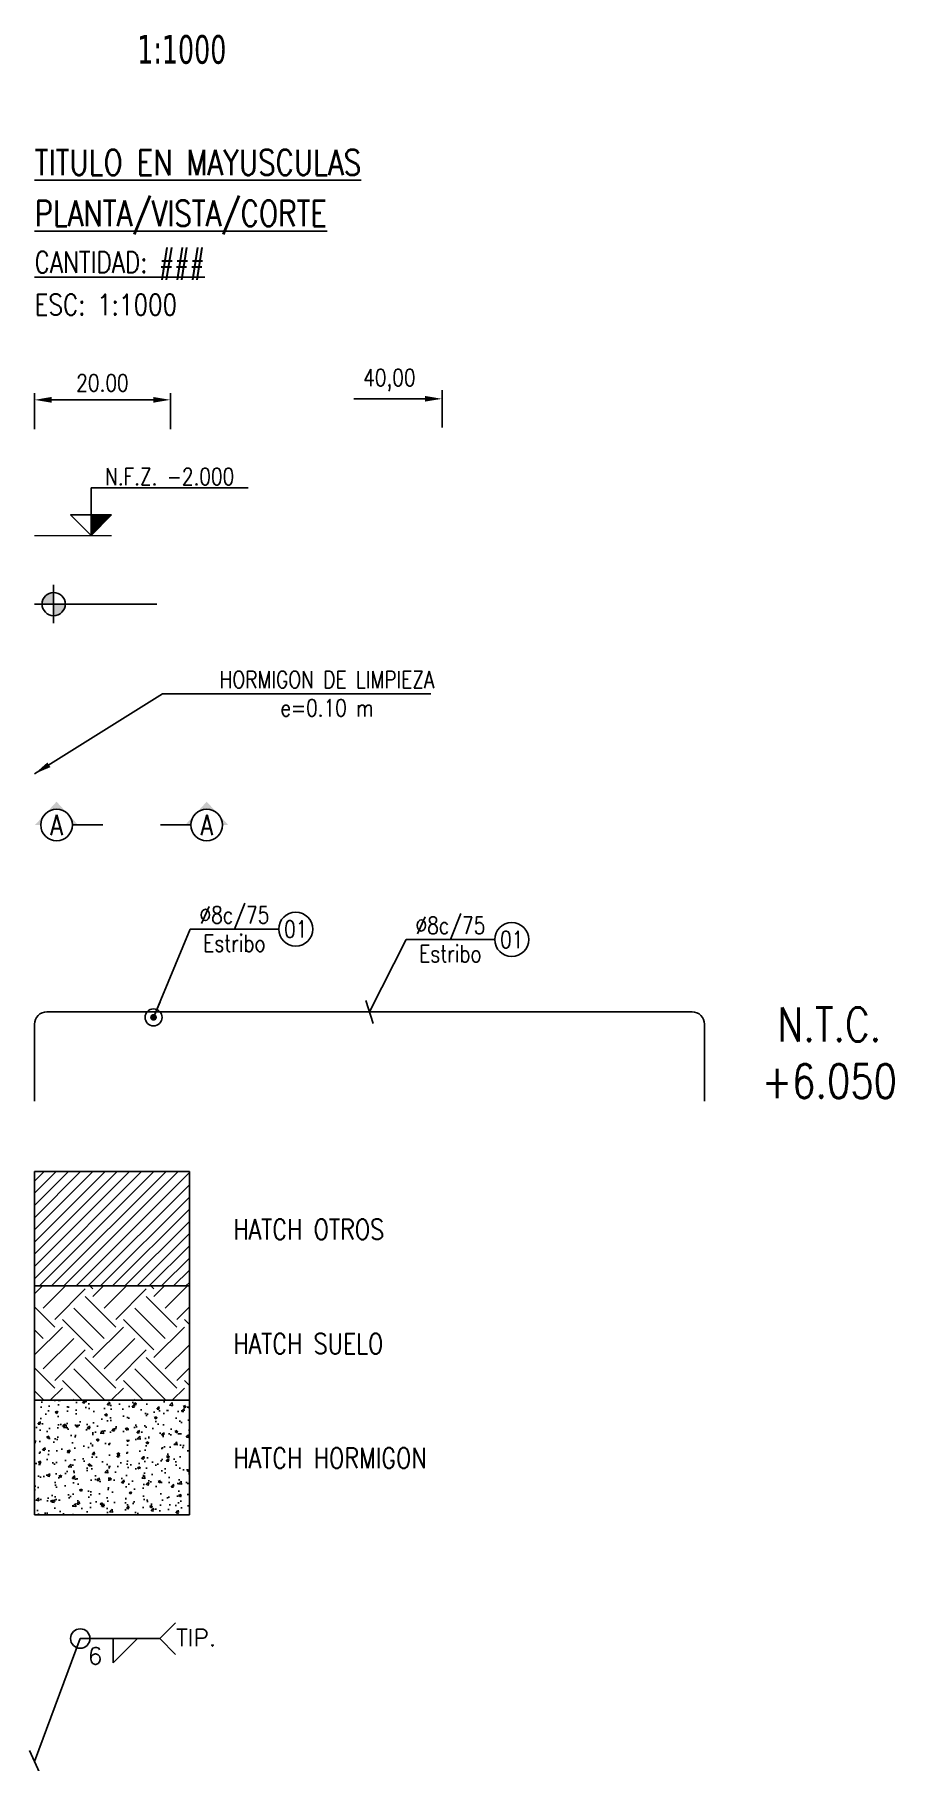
# Model space of a CAD drawing. Header units: millimetres. Extents: x -940 to 1351, y -586 to 711.
# Drawn here: x -862.9 to -736.5, y 426.5 to 680.8 of the extents above; entities that cross this region are included whole.
import ezdxf

# ---------------------------------------------------------------- set-up
doc = ezdxf.new("R2010")
doc.units = ezdxf.units.MM
doc.header["$PDMODE"] = 35
doc.header["$PDSIZE"] = 1
doc.layers.add('00-SIMB', color=1, linetype='Continuous', lineweight=0)
for name, color, linetype in [('CI-Armaduras', 4, 'Continuous'), ('CI-Auxiliar2', 2, 'Continuous'), ('CI-Posiciones', 3, 'Continuous'), ('GE-Cotas', 1, 'Continuous'), ('GE-Hatch', 1, 'Continuous'), ('GE-Simbologia', 2, 'Continuous'), ('GE-Textos', 3, 'Continuous'), ('GE-Titulos', 4, 'Continuous'), ('ZZ-Rotulo-Textos', 7, 'Continuous')]:
    doc.layers.add(name, color=color, linetype=linetype)
doc.styles.add('Romans', font='romans.shx', dxfattribs={"width": 0.8})
doc.styles.add('Romans PF', font='romans.shx', dxfattribs={"width": 0.8})
doc.styles.add('T2', font='ROMANS.shx', dxfattribs={"width": 0.8})
doc.styles.add('Tahoma', font='tahoma.ttf', dxfattribs={"width": 0.75})
doc.dimstyles.new('1-100', dxfattribs={"dimscale": 100, "dimtxt": 2.2, "dimasz": 1.5, "dimexe": 1, "dimexo": 0, "dimgap": 1, "dimtad": 1, "dimdec": 0, "dimzin": 9, "dimdsep": 46, "dimtxsty": 'T2', "dimblk": 'ARCHTICK', "dimcen": 0, "dimdle": 1, "dimclrd": 256, "dimclre": 256, "dimclrt": 2, "dimadec": 0, "dimazin": 0, "dimtfac": 0.666667, "dimtdec": 0, "dimtmove": 0, "dimatfit": 3, "dimldrblk": 'OBLIQUE', "dimfxl": 1, "dimtolj": 1, "dimtzin": 0, "dimlwd": -1, "dimlwe": -1, "dimarcsym": 0})
doc.dimstyles.new('1-25', dxfattribs={"dimscale": 25, "dimtxt": 2.5, "dimasz": 2.5, "dimexe": 1.25, "dimexo": 1.25, "dimgap": 1.25, "dimtad": 1, "dimdec": 0, "dimzin": 12, "dimtxsty": 'Romans PF', "dimcen": 0, "dimclrd": 2, "dimclre": 2, "dimclrt": 3, "dimadec": 0, "dimazin": 3, "dimtfac": 1, "dimtdec": 0, "dimtmove": 0, "dimatfit": 3, "dimfxl": 1, "dimlwd": -1, "dimlwe": -1, "dimarcsym": 0})
doc.dimstyles.new('COTAS GENERAL', dxfattribs={"dimscale": 0.1, "dimtxt": 2.5, "dimasz": 2.5, "dimexe": 1, "dimexo": 1, "dimgap": 1.25, "dimtad": 1, "dimzin": 1, "dimdsep": 46, "dimtxsty": 'Romans', "dimcen": 1, "dimclrd": 2, "dimclre": 1, "dimclrt": 3, "dimaunit": 1, "dimadec": 3, "dimazin": 0, "dimtfac": 1, "dimtix": 1, "dimtmove": 0, "dimatfit": 0, "dimfxl": 1.5, "dimtolj": 1, "dimarcsym": 0})
doc.dimstyles.new('COTAS REPLANTEO', dxfattribs={"dimscale": 0.1, "dimtxt": 2.5, "dimasz": 2.5, "dimexe": 1.25, "dimexo": 1.25, "dimgap": 1.25, "dimtad": 1, "dimjust": 1, "dimzin": 1, "dimtxsty": 'Romans PF', "dimcen": 0, "dimse2": 1, "dimsd2": 1, "dimclrd": 2, "dimclre": 1, "dimclrt": 3, "dimadec": 0, "dimazin": 3, "dimtfac": 1, "dimtmove": 0, "dimatfit": 3, "dimfxl": 1, "dimlwd": -1, "dimlwe": -1, "dimarcsym": 0})

msp = doc.modelspace()

# ---------------------------------------------------------------- texts
at = {"layer": 'CI-Posiciones', "style": 'Romans'}
for s, p in [('TIP.', (-842.103, 443.446)), ('6', (-855.098, 440.773))]:
    msp.add_text(s, height=2.5, rotation=0, dxfattribs=at).set_placement(p)
at = {"layer": 'CI-Posiciones', "char_height": 2.5, "attachment_point": 5, "style": 'Romans'}
for s, insert, width in [('%%C8c/75\\PEstribo', (-833.514, 549.049), 24.25129), ('01', (-824.489, 549.045), 2.66667), ('%%C8c/75\\PEstribo', (-801.714, 547.515), 24.25129), ('01', (-792.689, 547.511), 2.66667)]:
    msp.add_mtext(s, dxfattribs=dict(at, insert=insert, width=width))
at = {"layer": 'GE-Textos', "style": 'Romans'}
for s, insert, char_height, width, attachment_point in [('N.F.Z. -2.000', (-843.055, 614.446), 2.5, 24.25129, 8), ('A', (-859.71, 564.386), 3, 29.10155, 5), ('A', (-837.596, 564.386), 3, 29.10155, 5), ('\\pi-115.36;N.T.C.\\P+6.050', (-688.228, 530.843), 5, 48.50258, 5)]:
    msp.add_mtext(s, dxfattribs=dict(at, insert=insert, char_height=char_height, width=width, attachment_point=attachment_point))
at = {"layer": 'GE-Textos', "insert": (-824.36, 583.716), "char_height": 2.5, "attachment_point": 5, "style": 'Romans'}
msp.add_mtext('\\pi8.952;HORMIGON DE LIMPIEZA\\Pe=0.10 m ', dxfattribs=at)
at = {"layer": 'GE-Titulos', "attachment_point": 4, "line_spacing_factor": 1.200001, "style": 'Romans PF'}
for s, insert, char_height, width in [('{\\H0.75x;\\LTITULO EN MAYUSCULAS\\PPLANTA/VISTA/CORTE\\P\\H0.83333x;\\C3;CANTIDAD: ###\\P\\lESC: 1:1000}', (-862.948, 651.632), 5, 356.77791), ('{\\H0.75x;HATCH OTROS}', (-833.692, 504.829), 4, 285.42233), ('{\\H0.75x;HATCH SUELO}', (-833.692, 487.989), 4, 285.42233), ('{\\H0.75x;HATCH HORMIGON}', (-833.692, 471.149), 4, 285.42233)]:
    msp.add_mtext(s, dxfattribs=dict(at, insert=insert, char_height=char_height, width=width))
at = {"layer": 'ZZ-Rotulo-Textos', "style": 'Tahoma', "width": 0.75}
msp.add_text('1:1000', height=4.2188, rotation=0, dxfattribs=at).set_placement((-847.835, 676.489))

# ---------------------------------------------------------------- blocks, each defined once
blk = doc.blocks.new('_ArchTick')
at = {"color": 0, "linetype": 'ByBlock', "const_width": 0.15}
blk.add_lwpolyline([(-0.5, -0.5), (0.5, 0.5)], dxfattribs=at)
blk = doc.blocks.new('*D75')
at = {"layer": 'Defpoints', "color": 0, "transparency": 16777216}
for p in [(-842.95, 626.99), (-862.95, 621.67), (-842.95, 621.67)]:
    blk.add_point(p, dxfattribs=at)
at = {"layer": 'GE-Cotas', "color": 1, "lineweight": -2, "transparency": 16777216}
for p, q in [((-862.95, 622.67), (-862.95, 627.99)), ((-842.95, 622.67), (-842.95, 627.99))]:
    blk.add_line(p, q, dxfattribs=at)
at = {"layer": 'GE-Cotas', "color": 2, "lineweight": -2, "transparency": 16777216}
blk.add_line((-860.45, 626.99), (-845.45, 626.99), dxfattribs=at)
at = {"layer": 'GE-Cotas', "color": 2, "transparency": 16777216}
for points in [[(-860.45, 627.41), (-860.45, 626.57), (-862.95, 626.99)], [(-845.45, 627.41), (-845.45, 626.57), (-842.95, 626.99)]]:
    blk.add_solid(points, dxfattribs=at)
at = {"layer": 'GE-Cotas', "color": 3, "transparency": 16777216, "insert": (-852.95, 629.49), "char_height": 2.5, "attachment_point": 5, "style": 'Romans'}
blk.add_mtext('\\A1;20.00', dxfattribs=at)
blk = doc.blocks.new('*D76')
at = {"layer": 'Defpoints', "color": 0, "transparency": 16777216}
for p in [(-842.95, 627.14), (-842.95, 621.67), (-802.95, 621.67)]:
    blk.add_point(p, dxfattribs=at)
at = {"layer": 'GE-Cotas', "color": 1, "transparency": 16777216}
blk.add_line((-802.95, 622.92), (-802.95, 628.39), dxfattribs=at)
at = {"layer": 'GE-Cotas', "color": 2, "transparency": 16777216}
blk.add_line((-805.45, 627.14), (-815.95, 627.14), dxfattribs=at)
blk.add_solid([(-805.45, 627.56), (-805.45, 626.73), (-802.95, 627.14)], dxfattribs=at)
at = {"layer": 'GE-Cotas', "color": 3, "transparency": 16777216, "insert": (-810.7, 629.88), "char_height": 2.5, "attachment_point": 5, "style": 'Romans PF'}
blk.add_mtext('40,00', dxfattribs=at)

# ---------------------------------------------------------------- dimensions: what is measured, and where the dimension line sits
at = {"layer": 'GE-Cotas'}
for base, p1, dimstyle, override, picture, middle in [((-842.948, 626.991), (-862.948, 621.669), 'COTAS GENERAL', {"dimscale": 1, "dimdec": 2, "dimzin": 1}, '*D75', (-852.948, 629.491)), ((-842.948, 627.143), (-802.948, 621.669), 'COTAS REPLANTEO', {"dimscale": 1, "dimdec": 2, "dimzin": 0}, '*D76', (-810.698, 629.881))]:
    dim = msp.add_linear_dim(base=base, p1=p1, p2=(-842.948, 621.669), angle=0, dimstyle=dimstyle, override=override, dxfattribs=at)
    dim.commit()
    dim.dimension.update_dxf_attribs({"geometry": picture, "text_midpoint": middle})

# ---------------------------------------------------------------- hatches: boundary and pattern name
at = {"layer": 'GE-Hatch'}
h = msp.add_hatch(dxfattribs=at)
h.set_pattern_fill('ANSI31', color=256, scale=0.4, style=0)
h.set_pattern_definition([(45, (15600.8324, -1708.6006), (-0.89802561, 0.89802561), [])])
h.paths.add_polyline_path([(-840.148, 513.339), (-862.948, 513.339), (-862.948, 496.499), (-840.148, 496.499)])
h = msp.add_hatch(dxfattribs=at)
h.set_pattern_fill('EARTH', color=256, angle=45, style=0)
h.set_pattern_definition([(45, (15600.8324, -1708.6006), (-1e-10, 8.980256), [6.35, -6.35]), (45, (15599.1486, -1706.917), (-1e-10, 8.980256), [6.35, -6.35]), (45, (15597.465, -1705.233), (-1e-10, 8.980256), [6.35, -6.35]), (135, (15597.465, -1704.1105), (-8.980256, -1e-10), [6.35, -6.35]), (135, (15599.1486, -1702.427), (-8.980256, -1e-10), [6.35, -6.35]), (135, (15600.8324, -1700.743), (-8.980256, -1e-10), [6.35, -6.35])])
h.paths.add_polyline_path([(-840.148, 496.499), (-862.948, 496.499), (-862.948, 479.659), (-840.148, 479.659)])
h = msp.add_hatch(dxfattribs=at)
h.set_pattern_fill('AR-CONC', color=256, scale=0.02, style=0)
h.set_pattern_definition([(50, (15600.8324, -1708.6006), (3.6436934, -0.3187817), [0.381, -4.191]), (355, (15600.8324, -1708.6006), (-0.7048565, 3.82113286), [0.3048, -3.3528]), (100.451, (15601.136, -1708.6272), (2.93885, 3.50233376), [0.3238, -3.5618]), (46.1842, (15600.8324, -1707.5846), (5.4215808, -0.8408466), [0.5715, -6.2865]), (96.6356, (15601.284, -1707.6547), (4.7480847, 4.9485111), [0.4857, -5.3427]), (351.184, (15600.8324, -1707.5846), (4.7480921, 4.9485024), [0.4572, -5.0292]), (21, (15601.3404, -1707.8386), (3.0322976, -2.04531037), [0.381, -4.191]), (326, (15601.3404, -1707.8386), (1.2360406, 3.6837593), [0.3048, -3.3528]), (71.4514, (15601.593, -1708.009), (4.2683298, 1.63845715), [0.3238, -3.5618]), (37.5, (15600.8324, -1708.6006), (0.06177206, 1.69110078), [0, -3.31216, 0, -3.4036, 0, -3.3655]), (7.5, (15600.8324, -1708.6006), (1.33639325, 2.0036115), [0, -1.94056, 0, -3.23596, 0, -1.2827]), (327.5, (15599.6995, -1708.6006), (2.7118119, -0.11457488), [0, -1.27, 0, -3.9624, 0, -5.2578]), (317.5, (15599.1915, -1708.6006), (2.96258363, 0.50852982), [0, -1.651, 0, -2.63144, 0, -3.7338])])
h.paths.add_polyline_path([(-840.148, 479.659), (-862.948, 479.659), (-862.948, 462.819), (-840.148, 462.819)])
at = {"layer": 'GE-Simbologia'}
h = msp.add_hatch(color=2, dxfattribs=at)
h.paths.add_polyline_path([(-860.135, 596.911), (-858.423, 596.911, -0.4142136), (-860.135, 595.199)])
h.paths.add_polyline_path([(-860.135, 596.911), (-861.847, 596.911, -0.4142136), (-860.135, 598.623)])
h = msp.add_hatch(color=256, dxfattribs=at)
h.paths.add_polyline_path([(-858.064, 566.031), (-859.71, 567.811), (-861.355, 566.031, -0.1989124), (-859.71, 566.713, -0.1989124)])
h.paths.add_polyline_path([(-857.383, 564.386), (-856.543, 564.386), (-857.94, 565.897, -0.1785979)])
h.paths.add_polyline_path([(-862.037, 564.386, -0.1785979), (-861.479, 565.897), (-862.877, 564.386)])
h = msp.add_hatch(color=256, dxfattribs=at)
h.paths.add_polyline_path([(-839.241, 566.031), (-837.596, 567.811), (-835.95, 566.031, 0.1989124), (-837.596, 566.713, 0.1989124)])
h.paths.add_polyline_path([(-839.923, 564.386), (-840.763, 564.386), (-839.365, 565.897, 0.1785979)])
h.paths.add_polyline_path([(-835.269, 564.386, 0.1785979), (-835.826, 565.897), (-834.429, 564.386)])

# ---------------------------------------------------------------- linework, layer by layer
at = {"layer": '00-SIMB'}
msp.add_line((-862.948, 607.022), (-851.595, 607.022), dxfattribs=at)
at = {"layer": 'CI-Armaduras'}
msp.add_lwpolyline([(-764.309, 523.707), (-764.309, 535.053, 0.4142136), (-766.109, 536.853), (-861.148, 536.853, 0.4142136), (-862.948, 535.053), (-862.948, 523.707)], format="xyb", dxfattribs=at)
at = {"layer": 'CI-Armaduras', "const_width": 0.5}
msp.add_lwpolyline([(-845.678, 536.053, 1), (-845.178, 536.053, 1)], format="xyb", close=True, dxfattribs=at)
at = {"layer": 'CI-Auxiliar2'}
for points in [[(-862.948, 513.339), (-840.148, 513.339), (-840.148, 496.499), (-862.948, 496.499)], [(-862.948, 496.499), (-840.148, 496.499), (-840.148, 479.659), (-862.948, 479.659)], [(-862.948, 479.659), (-840.148, 479.659), (-840.148, 462.819), (-862.948, 462.819)]]:
    msp.add_lwpolyline(points, close=True, dxfattribs=at)
at = {"layer": 'CI-Posiciones'}
for centre in [(-824.489, 549.045), (-792.689, 547.511)]:
    msp.add_circle(centre, 2.5, dxfattribs=at)
at = {"layer": 'GE-Simbologia', "color": 2}
for p, q in [((-854.619, 607.022), (-854.619, 614.046)), ((-831.491, 614.046), (-854.619, 614.046)), ((-860.135, 594.099), (-860.135, 599.724)), ((-844.953, 596.911), (-862.948, 596.911))]:
    msp.add_line(p, q, dxfattribs=at)
at = {"layer": 'GE-Simbologia'}
for p, q in [((-852.881, 564.386), (-857.383, 564.386)), ((-844.424, 564.386), (-839.923, 564.386)), ((-844.505, 444.577), (-842.175, 446.907)), ((-851.39, 440.977), (-851.39, 444.577)), ((-847.788, 444.574), (-851.39, 440.977)), ((-844.505, 444.577), (-842.175, 442.247))]:
    msp.add_line(p, q, dxfattribs=at)
at = {"layer": 'GE-Simbologia', "color": 2}
msp.add_lwpolyline([(-851.595, 610.046), (-857.643, 610.046), (-854.619, 607.022), (-851.595, 610.046)], dxfattribs=at)
msp.add_circle((-860.135, 596.911), 1.712, dxfattribs=at)
at = {"layer": 'GE-Simbologia'}
for centre, radius in [((-859.71, 564.386), 2.327), ((-837.596, 564.386), 2.327), ((-856.221, 444.577), 1.434)]:
    msp.add_circle(centre, radius, dxfattribs=at)
at = {"layer": 'GE-Simbologia', "color": 2}
msp.add_solid([(-854.619, 607.022), (-854.619, 610.046), (-851.595, 610.046)], dxfattribs=at)

msp.set_redraw_order([(e.dxf.handle, doc.entitydb.next_handle()) for e in msp.query("TEXT MTEXT ATTDEF DIMENSION ARC_DIMENSION")])  # texts and dimensions are drawn at this point

# ---------------------------------------------------------------- leaders
at = {"layer": 'GE-Simbologia'}
msp.add_leader([(-862.948, 571.919), (-844.129, 583.716), (-804.591, 583.716)], dimstyle='COTAS REPLANTEO', override={"dimscale": 1, "dimtxt": 2, "dimexe": 0.5, "dimexo": 1, "dimgap": 0.5, "dimzin": 0, "dimdsep": 46}, dxfattribs=at)
at = {"layer": 'GE-Simbologia', "ltscale": 0.2}
for points, override in [([(-845.428, 536.053), (-840.039, 549.048), (-826.989, 549.049)], {"dimscale": 1, "dimasz": 2.5, "dimgap": 1.25, "dimtad": 0, "dimldrblk": 'Origin'}), ([(-813.628, 536.853), (-808.239, 547.514), (-795.189, 547.515)], {"dimscale": 1, "dimasz": 2.5, "dimgap": 1.25, "dimtad": 0, "dimldrblk": 'Oblique'})]:
    msp.add_leader(points, dimstyle='1-25', override=override, dxfattribs=at)
at = {"layer": 'GE-Simbologia', "color": 1}
msp.add_leader([(-862.948, 426.477), (-856.221, 444.577), (-844.505, 444.577)], dimstyle='1-100', override={"dimscale": 1, "dimasz": 2.5, "dimtad": 0}, dxfattribs=at)

doc.saveas('drawing.dxf')
